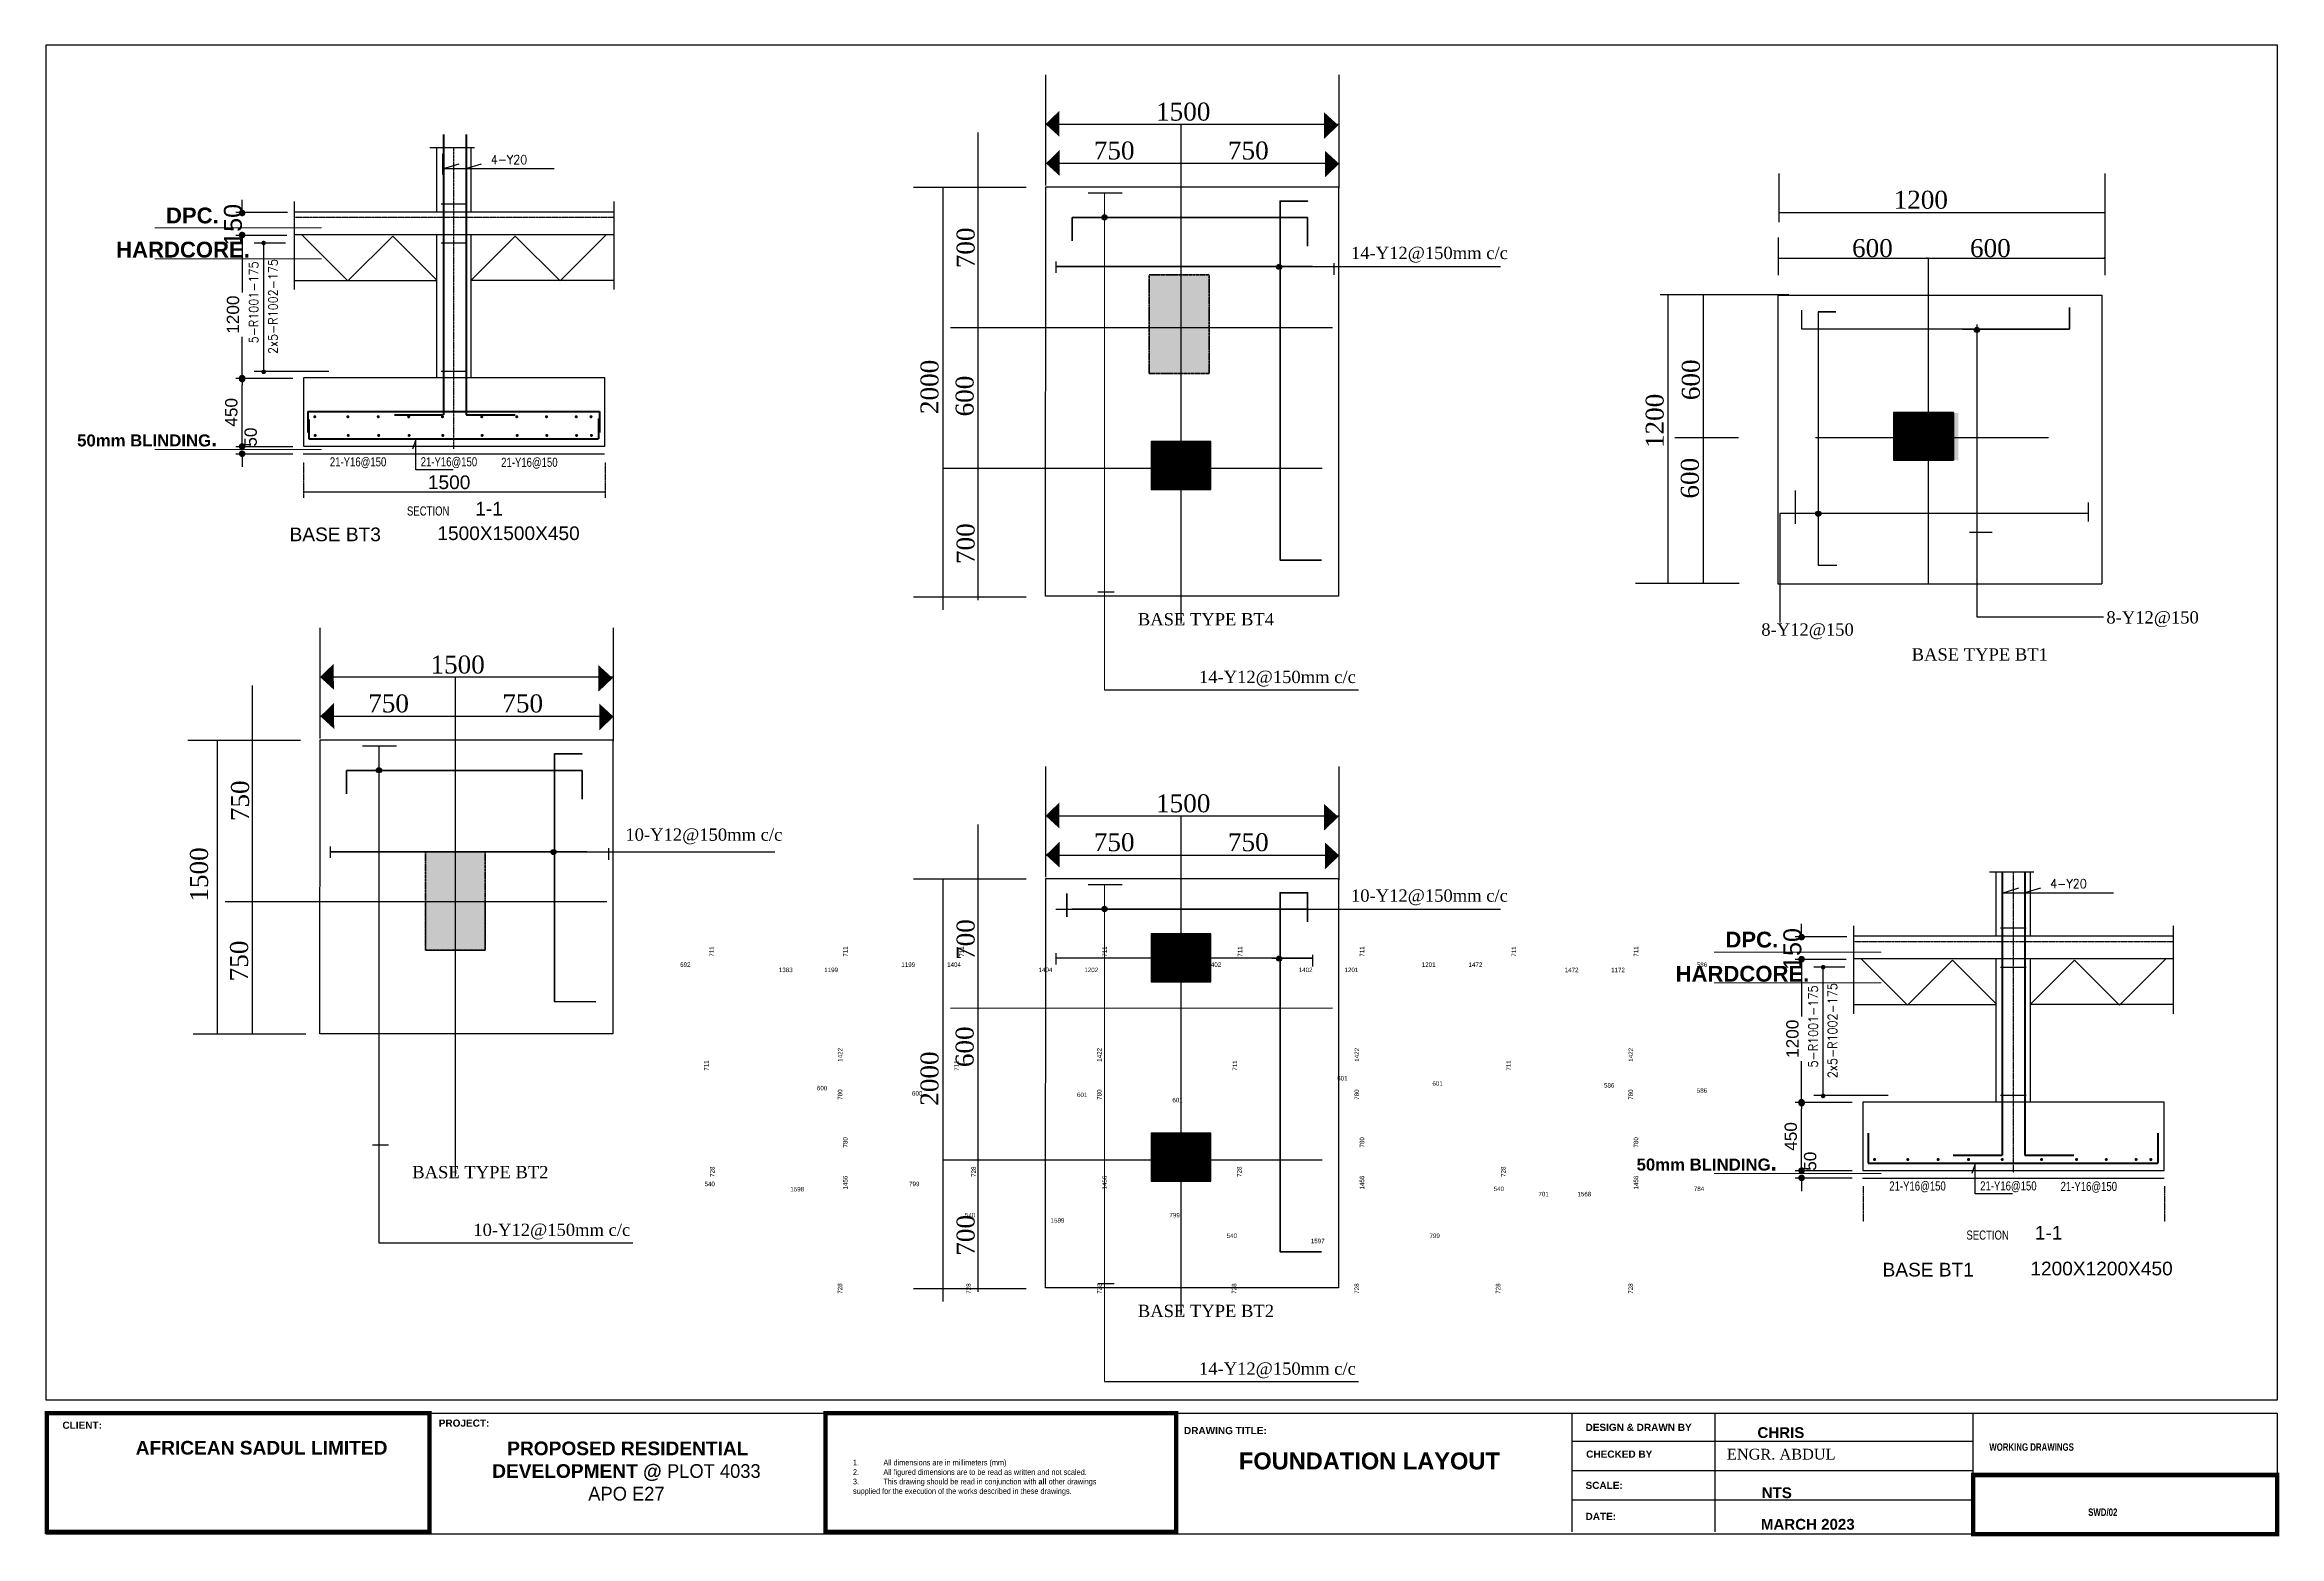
# Model space of a CAD drawing. Header units: inches. Extents: x 23 to 2032867, y 13 to 664695.
# Drawn here: x 454938 to 529505, y 6387 to 56169 of the extents above; entities that cross this region are included whole.
import ezdxf

# ---------------------------------------------------------------- set-up
doc = ezdxf.new("R2010")
doc.units = ezdxf.units.IN
doc.header["$MEASUREMENT"] = 0
doc.linetypes.add('CENTER2', pattern=[0.7, 0.5, -0.1, 0, -0.1])
doc.linetypes.add('PHANTOM', pattern=[2.5, 1.25, -0.25, 0.25, -0.25, 0.25, -0.25])
for name, color, linetype in [('03-DIMS', 180, 'Continuous'), ('Annotation - Text', 7, 'Continuous'), ('COLSTR', 5, 'Continuous'), ('COLTX', 7, 'Continuous'), ('dimensions', 1, 'Continuous'), ('F5', 5, 'Continuous'), ('FDNREIN', 5, 'Continuous'), ('FDNTX', 7, 'Continuous'), ('GRIDSTR', 1, 'CENTER2'), ('Text_blocks', 7, 'Continuous')]:
    doc.layers.add(name, color=color, linetype=linetype)
doc.layers.add('Dim', color=5, linetype='ByLayer', lineweight=0)
doc.layers.add('Text', color=7, linetype='Continuous', lineweight=25)
doc.styles.add('Dim', font='TXT', dxfattribs={"height": 1000})
doc.styles.add('GENERATED_STYLE_3', font='arialbd.ttf')
doc.styles.add('NEW', font='swisseb.ttf', dxfattribs={"width": 0.75})
doc.styles.add('RCDIM', font='romans.shx', dxfattribs={"width": 0.8})
doc.styles.add('SIMPLEX8', font='simplexd.shx', dxfattribs={"width": 0.8})
doc.styles.get("Standard").update_dxf_attribs({"font": 'arial.ttf'})
doc.dimstyles.new('STANDARD300', dxfattribs={"dimscale": 0, "dimtxt": 600, "dimasz": 220, "dimexe": 20, "dimexo": 20, "dimgap": 150, "dimtad": 1, "dimdec": 0, "dimzin": 0, "dimdsep": 46, "dimtxsty": 'Standard', "dimblk1": 'DOT', "dimblk2": 'DOT', "dimsah": 1, "dimcen": 0, "dimadec": 0, "dimazin": 0, "dimtfac": 1, "dimtdec": 0, "dimtofl": 0, "dimtmove": 2, "dimatfit": 3, "dimldrblk": 'DOT', "dimfxl": 20, "dimtolj": 1, "dimtzin": 0, "dimarcsym": 0})

msp = doc.modelspace()

# ---------------------------------------------------------------- texts
at = {"color": 7, "style": 'NEW', "width": 0.75}
msp.add_text(' WORKING DRAWINGS', height=250, dxfattribs=at).set_placement((519755.115, 9240.767))
at = {"color": 1, "style": 'NEW', "width": 0.75}
msp.add_text('SWD/02', height=250, dxfattribs=at).set_placement((523126.808, 7066.931))
at = {"linetype": 'Continuous', "attachment_point": 1}
for s, width, insert, char_height in [('{\\fTimes New Roman|b0|i0|c0|p18;1500}', 1939, (492024.127, 54234.437), 600), ('{\\fTimes New Roman|b0|i0|c0|p18;750}', 1939, (489946.127, 52937.437), 600), ('{\\fTimes New Roman|b0|i0|c0|p18;750}', 1939, (494422.127, 52937.437), 600), ('{\\fTimes New Roman|b0|i0|c0|p18;1200}', 1939, (516634.949, 51293.721), 600), ('{\\fTimes New Roman|b0|i0|c0|p18;14-Y12@150mm c/c}', 6159.98155, (498528.336, 49423.437), 410.4), ('{\\fTimes New Roman|b0|i0|c0|p18;600}', 2202.62302, (515247.657, 49681.094), 600), ('{\\fTimes New Roman|b0|i0|c0|p18;600}', 2202.62302, (519183.657, 49681.094), 600), ('{\\fTimes New Roman|b0|i0|c0|p18;BASE TYPE BT4}', 5292.21001, (491415.627, 37199.31), 410.4), ('{\\fTimes New Roman|b0|i0|c0|p18;8-Y12@150}', 2202.62302, (512220.157, 36854.221), 410.4), ('{\\fTimes New Roman|b0|i0|c0|p18;8-Y12@150}', 2202.62302, (523734.157, 37260.721), 410.4), ('{\\fTimes New Roman|b0|i0|c0|p18;BASE TYPE BT1}', 5292.21001, (517236.949, 36023.594), 410.4), ('{\\fTimes New Roman|b0|i0|c0|p18;1500}', 1939, (467811.568, 35781.275), 600), ('{\\fTimes New Roman|b0|i0|c0|p18;14-Y12@150mm c/c}', 6159.98155, (493454.836, 35273.937), 410.4), ('{\\fTimes New Roman|b0|i0|c0|p18;750}', 1939, (465733.568, 34484.275), 600), ('{\\fTimes New Roman|b0|i0|c0|p18;750}', 1939, (470209.568, 34484.275), 600), ('{\\fTimes New Roman|b0|i0|c0|p18;1500}', 1939, (492024.127, 31150.161), 600), ('{\\fTimes New Roman|b0|i0|c0|p18;10-Y12@150mm c/c}', 6159.98155, (474315.776, 30010.72), 410.4), ('{\\fTimes New Roman|b0|i0|c0|p18;750}', 1939, (489946.127, 29853.161), 600), ('{\\fTimes New Roman|b0|i0|c0|p18;750}', 1939, (494422.127, 29853.161), 600), ('{\\fTimes New Roman|b0|i0|c0|p18;10-Y12@150mm c/c}', 6159.98155, (498528.336, 27976.661), 410.4), ('{\\fTimes New Roman|b0|i0|c0|p18;BASE TYPE BT2}', 5292.21001, (467203.068, 18746.148), 410.4), ('{\\fTimes New Roman|b0|i0|c0|p18;10-Y12@150mm c/c}', 6159.98155, (469242.276, 16820.775), 410.4), ('{\\fTimes New Roman|b0|i0|c0|p18;BASE TYPE BT2}', 5292.21001, (491415.627, 14115.034), 410.4), ('{\\fTimes New Roman|b0|i0|c0|p18;14-Y12@150mm c/c}', 6159.98155, (493454.836, 12189.661), 410.4)]:
    msp.add_mtext_dynamic_manual_height_columns(s, width=width, gutter_width=1, heights=[0], dxfattribs=dict(at, insert=insert, char_height=char_height))
at = {"linetype": 'Continuous', "char_height": 600, "attachment_point": 1, "rotation": 90}
for s, insert in [('{\\fTimes New Roman|b0|i0|c0|p18;700}', (485369.001, 48707.519)), ('{\\fTimes New Roman|b0|i0|c0|p18;2000}', (484162.501, 43841.019)), ('{\\fTimes New Roman|b0|i0|c0|p18;600}', (509567.822, 44304.802)), ('{\\fTimes New Roman|b0|i0|c0|p18;600}', (485336.001, 43762.15)), ('{\\fTimes New Roman|b0|i0|c0|p18;1200}', (508361.322, 42706.302)), ('{\\fTimes New Roman|b0|i0|c0|p18;600}', (509534.822, 41019.802)), ('{\\fTimes New Roman|b0|i0|c0|p18;700}', (485369.001, 38836.011)), ('{\\fTimes New Roman|b0|i0|c0|p18;750}', (461156.441, 30254.356)), ('{\\fTimes New Roman|b0|i0|c0|p18;1500}', (459787.441, 27568.856)), ('{\\fTimes New Roman|b0|i0|c0|p18;700}', (485369.001, 25623.243)), ('{\\fTimes New Roman|b0|i0|c0|p18;750}', (461123.441, 24909.856)), ('{\\fTimes New Roman|b0|i0|c0|p18;600}', (485336.001, 22044.874)), ('{\\fTimes New Roman|b0|i0|c0|p18;2000}', (484162.501, 20756.743)), ('{\\fTimes New Roman|b0|i0|c0|p18;700}', (485369.001, 15751.735))]:
    msp.add_mtext_dynamic_manual_height_columns(s, width=4150.63981, gutter_width=1, heights=[0], dxfattribs=dict(at, insert=insert))
at = {"linetype": 'Continuous', "char_height": 360, "width": 5018.35311, "attachment_point": 1}
for s, insert in [('{\\fArial|b1|i0|c0|p34;CHRIS}', (512091.002, 10028.303)), ('{\\fArial|b1|i0|c0|p34;NTS}', (512234.002, 8020.485)), ('{\\fArial|b1|i0|c0|p34;MARCH 2023}', (512205.913, 6967.416))]:
    msp.add_mtext(s, dxfattribs=dict(at, insert=insert))
at = {"linetype": 'Continuous'}
note = msp.add_mtext_dynamic_manual_height_columns('{\\fTimes New Roman|b0|i0|c0|p18;ENGR. }', width=3484.96744, gutter_width=1, heights=[654.775, 0], dxfattribs=dict(at, insert=(511072.81, 9308.222), char_height=360, attachment_point=1))
for column, words in zip(note.columns.linked_columns, ['{\\fTimes New Roman|b0|i0|c0|p18;ABDUL }']):
    column.text = words
at = {"layer": 'Annotation - Text', "color": 3, "linetype": 'Continuous', "lineweight": 20, "char_height": 456.80379, "width": 9743.15547, "attachment_point": 2, "line_spacing_factor": 0.992596, "style": 'GENERATED_STYLE_3'}
for s, insert in [('\\pi90.86284;AFRICEAN SADUL LIMITED', (462129.526, 9570.992)), ('\\pi90.86284;PROPOSED RESIDENTIAL DEVELOPMENT @ {\\fStencil|b0|i0|c0|p82;PLOT 4033 APO E27}', (474350.036, 9550.018))]:
    msp.add_mtext(s, dxfattribs=dict(at, insert=insert))
at = {"layer": 'Annotation - Text', "color": 5, "linetype": 'Continuous', "lineweight": 20, "insert": (499141.682, 9184.148), "char_height": 563.9553, "width": 8493.69019, "attachment_point": 2, "style": 'GENERATED_STYLE_3'}
msp.add_mtext('FOUNDATION LAYOUT', dxfattribs=at)
at = {"layer": 'COLTX', "color": 0, "style": 'RCDIM', "width": 0.9}
for p in [(469822.358, 52182.469), (521859.557, 28015.509)]:
    msp.add_text('4-Y20', height=304.2, dxfattribs=at).set_placement(p)
at = {"layer": 'Dim', "color": 7, "linetype": 'Continuous', "char_height": 150, "width": 10, "attachment_point": 8, "style": 'Dim'}
for s, insert in [('692', (476317.271, 25388.419)), ('1383', (479665.558, 25213.419)), ('1199', (481181.478, 25213.419)), ('1199', (483753.548, 25388.419)), ('1404', (485280.208, 25388.419)), ('1404', (488332.168, 25213.419)), ('1202', (489860.538, 25213.419)), ('1202', (492440.928, 25388.419)), ('1402', (493968.188, 25388.419)), ('1402', (497014.988, 25213.419)), ('1201', (498541.678, 25213.419)), ('1201', (501119.408, 25388.419)), ('1472', (502680.908, 25388.419)), ('1472', (505890.178, 25213.419)), ('1172', (507437.128, 25213.419)), ('586', (510239.978, 25388.419)), ('601', (498241.378, 21597.089)), ('600', (480878.708, 21268.969)), ('600', (484053.018, 21093.969)), ('601', (489559.958, 21043.359)), ('601', (492741.508, 20868.359)), ('601', (501419.708, 21422.089)), ('586', (507144.108, 21362.009)), ('586', (510239.978, 21187.009)), ('540', (477128.338, 18069.529)), ('1598', (480049.548, 17894.529)), ('799', (483953.428, 18069.529)), ('540', (503462.338, 17906.229)), ('784', (510140.928, 17906.229)), ('540', (485820.498, 17027.239)), ('799', (492642.358, 17027.239)), ('701', (504954.698, 17731.229)), ('1568', (506314.548, 17731.229)), ('1599', (488736.828, 16852.239)), ('540', (494552.338, 16339.749)), ('799', (501320.648, 16339.749)), ('1597', (497419.098, 16164.749))]:
    msp.add_mtext(s, dxfattribs=dict(at, insert=insert))
at = {"layer": 'Dim', "color": 7, "linetype": 'Continuous', "char_height": 150, "width": 10, "attachment_point": 8, "rotation": 90, "style": 'Dim'}
for s, insert in [('711', (477266.437, 25904.779)), ('711', (481729.808, 25904.779)), ('711', (485612.018, 25904.779)), ('711', (490381.068, 25904.779)), ('711', (494901.828, 25904.779)), ('711', (498972.848, 25904.779)), ('711', (504036.298, 25904.779)), ('711', (508114.478, 25904.779)), ('1422', (481554.808, 22455.629)), ('1422', (490206.068, 22455.629)), ('1422', (498797.848, 22455.629)), ('1422', (507939.478, 22455.629)), ('711', (477091.437, 22100.059)), ('711', (485437.018, 22100.059)), ('711', (494726.828, 22100.059)), ('711', (503861.298, 22100.059)), ('780', (481554.808, 21129.509)), ('780', (490206.068, 21129.509)), ('780', (498797.848, 21129.509)), ('780', (507939.478, 21129.509)), ('780', (481729.808, 19534.569)), ('780', (498972.848, 19534.569)), ('780', (508114.478, 19534.569)), ('728', (477292.438, 18555.599)), ('728', (486015.658, 18555.599)), ('728', (494878.908, 18555.599)), ('728', (503688.478, 18555.599)), ('1456', (481729.808, 18191.619)), ('1456', (490381.068, 18191.619)), ('1456', (498972.848, 18191.619)), ('1456', (508114.478, 18191.619)), ('728', (481554.808, 14655.479)), ('728', (485840.658, 14655.479)), ('728', (490206.068, 14655.479)), ('728', (494703.908, 14655.479)), ('728', (498797.848, 14655.479)), ('728', (503513.478, 14655.479)), ('728', (507939.478, 14655.479))]:
    msp.add_mtext(s, dxfattribs=dict(at, insert=insert))
at = {"layer": 'dimensions', "color": 0, "style": 'RCDIM', "width": 0.9}
for s, p in [('5-R1001-175', (462065.257, 46201.518)), ('2x5-R1002-175', (462709.498, 45846.402)), ('5-R1001-175', (514102.456, 22034.558)), ('2x5-R1002-175', (514746.697, 21679.442))]:
    msp.add_text(s, height=304.2, rotation=90, dxfattribs=at).set_placement(p)
at = {"layer": 'F5', "color": 1, "lineweight": -2, "char_height": 239.06405, "width": 3614.42669, "attachment_point": 4}
for s, insert in [('{\\fArial|b1|i0|c0|p34;CLIENT:}', (455530.419, 10093.696)), ('{\\fArial|b1|i0|c0|p34;PROJECT:}', (468087.164, 10162.805)), ('{\\fArial|b1|i0|c0|p34;DRAWING TITLE:}', (492955.581, 9914.119))]:
    msp.add_mtext(s, dxfattribs=dict(at, insert=insert))
at = {"layer": 'F5', "color": 0, "lineweight": -2, "char_height": 239.06405, "attachment_point": 4}
for s, insert, width in [('{\\fArial|b1|i0|c0|p34;DESIGN & DRAWN BY}', (506354.561, 10022.266), 4357.80729), ('{\\fArial|b1|i0|c0|p34;CHECKED BY}', (506376.17, 9128.013), 3614.42669), ('{\\fArial|b1|i0|c0|p34;SCALE:}', (506354.561, 8086.394), 3614.42669), ('{\\fArial|b1|i0|c0|p34;DATE:}', (506354.561, 7050.921), 3614.42669)]:
    msp.add_mtext(s, dxfattribs=dict(at, insert=insert, width=width))
at = {"layer": 'F5', "color": 0, "lineweight": -2, "insert": (481909.05, 8556.591), "char_height": 254.213076, "width": 7740.20654, "attachment_point": 4, "style": 'SIMPLEX8'}
msp.add_mtext('\\pt2.6456;{\\fArial|b1|i0|c0|p34;\\H0.99997x;\\L\\P\\pi-1.40122,l1.40122,t1016.8523;\\fArial|b0|i0|c0|p34;\\H0.7476x;\\l1.^IAll dimensions are in millimeters (mm)\\P2.^IAll figured dimensions are to be read as written and not scaled.\\P3.^IThis drawing should be read in conjunction with \\fArial|b1|i0|c0|p34;all\\fArial|b0|i0|c0|p34; other drawings \\P\\pi0,t5.60438;supplied for the execution of the works described in these drawings.}', dxfattribs=at)
at = {"layer": 'FDNREIN', "color": 0}
for s, p in [('1500', (467724.459, 41337.111)), ('1-1', (469308.481, 40455.456)), ('BASE BT3', (463110.062, 39597.432)), ('1500X1500X450', (468041.564, 39636.334)), ('1-1', (521345.68, 16288.496)), ('BASE BT1', (516266.856, 15057.717)), ('1200X1200X450', (521198.358, 15096.62))]:
    msp.add_text(s, height=456.3, dxfattribs=at).set_placement(p)
at = {"layer": 'Text', "color": 0, "width": 0.75}
for s, p in [('21-Y16@150', (464454.185, 42093.824)), ('21-Y16@150', (467485.94, 42096.436)), ('21-Y16@150', (470169.959, 42079.591)), ('SECTION', (467026.86, 40454.644)), ('21-Y16@150', (516491.384, 17926.864)), ('21-Y16@150', (519523.14, 17929.475)), ('21-Y16@150', (522207.158, 17912.63)), ('SECTION', (519064.06, 16287.684))]:
    msp.add_text(s, height=304.2, dxfattribs=at).set_placement(p)
at = {"layer": 'Text_blocks', "color": 0, "lineweight": 0, "char_height": 527.34375, "width": 9570.91592, "attachment_point": 2, "style": 'GENERATED_STYLE_3'}
for s, insert in [('{\\fArial Greek|b1|i0|c0|p34;DPC.}', (459865.342, 50732.666)), ('{\\fArial Greek|b1|i0|c0|p34;HARDCORE.}', (459553.342, 49592.516)), ('{\\fArial Greek|b1|i0|c0|p34;\\H0.75852x;50mm BLINDING\\H1.3184x;.}', (458358.842, 43287.95)), ('{\\fArial Greek|b1|i0|c0|p34;DPC.}', (511902.541, 26565.706)), ('{\\fArial Greek|b1|i0|c0|p34;HARDCORE.}', (511590.541, 25425.556)), ('{\\fArial Greek|b1|i0|c0|p34;\\H0.75852x;50mm BLINDING\\H1.3184x;.}', (510396.041, 19120.99))]:
    msp.add_mtext(s, dxfattribs=dict(at, insert=insert))

# ---------------------------------------------------------------- blocks, each defined once
blk = doc.blocks.new('DOT')
at = {"layer": '03-DIMS', "color": 0, "linetype": 'ByBlock'}
blk.add_line((-0.5, 0), (-1, 0), dxfattribs=at)
at = {"layer": '03-DIMS', "color": 0, "linetype": 'ByBlock', "const_width": 0.5}
blk.add_lwpolyline([(-0.25, 0, 1), (0.25, 0, 1)], format="xyb", close=True, dxfattribs=at)
blk = doc.blocks.new('*D373')
at = {"layer": 'Defpoints', "color": 0, "transparency": 16777216}
for p in [(513561, 25650), (513564, 25650), (513570, 20840)]:
    blk.add_point(p, dxfattribs=at)
at = {"layer": 'dimensions', "color": 0, "lineweight": -2, "transparency": 16777216}
for p, q in [((513564, 25430), (513564, 23734)), ((513581, 25650), (513584, 25650)), ((513564, 21060), (513564, 22249)), ((513550, 20840), (513544, 20840))]:
    blk.add_line(p, q, dxfattribs=at)
at = {"layer": 'dimensions', "color": 0, "lineweight": -2, "transparency": 16777216, "xscale": 220, "yscale": 220, "zscale": 220}
for p, rotation in [((513564, 25650), 90), ((513564, 20840), 270)]:
    blk.add_blockref('DOT', p, dxfattribs=dict(at, rotation=rotation))
at = {"layer": 'dimensions', "color": 0, "transparency": 16777216, "insert": (513260, 22992), "char_height": 600, "attachment_point": 5, "rotation": 90}
blk.add_mtext('\\A1;{\\H0.684x;1200}', dxfattribs=at)
blk = doc.blocks.new('_Dot')
at = {"color": 0, "linetype": 'ByBlock', "lineweight": -2}
blk.add_line((-0.5, 0), (-1, 0), dxfattribs=at)
at = {"color": 0, "linetype": 'ByBlock', "const_width": 0.5}
blk.add_lwpolyline([(-0.25, 0, 1), (0.25, 0, 1)], format="xyb", close=True, dxfattribs=at)
blk = doc.blocks.new('*D374')
at = {"layer": 'Defpoints', "color": 0, "transparency": 16777216}
for p in [(513562, 18591), (513564, 18591), (513580, 18350)]:
    blk.add_point(p, dxfattribs=at)
at = {"layer": 'dimensions', "color": 0, "lineweight": -2, "transparency": 16777216}
for p, q in [((513564, 18811), (513564, 19031)), ((513560, 18350), (513544, 18350)), ((513564, 18130), (513564, 17910)), ((513582, 18591), (513584, 18591))]:
    blk.add_line(p, q, dxfattribs=at)
at = {"layer": 'dimensions', "color": 0, "lineweight": -2, "transparency": 16777216, "xscale": 220, "yscale": 220, "zscale": 220}
for p, rotation in [((513564, 18591), 270), ((513564, 18350), 90)]:
    blk.add_blockref('DOT', p, dxfattribs=dict(at, rotation=rotation))
at = {"layer": 'dimensions', "color": 0, "transparency": 16777216, "insert": (513851, 18905), "char_height": 600, "attachment_point": 5, "rotation": 90}
blk.add_mtext('\\A1;{\\H0.684x;50}', dxfattribs=at)
blk = doc.blocks.new('*D375')
at = {"layer": 'Defpoints', "color": 0, "transparency": 16777216}
for p in [(513558, 20873), (513564, 20873), (513577, 18591)]:
    blk.add_point(p, dxfattribs=at)
at = {"layer": 'dimensions', "color": 0, "lineweight": -2, "transparency": 16777216}
for p, q in [((513564, 18811), (513564, 20653)), ((513578, 20873), (513584, 20873)), ((513557, 18591), (513544, 18591))]:
    blk.add_line(p, q, dxfattribs=at)
at = {"layer": 'dimensions', "color": 0, "lineweight": -2, "transparency": 16777216, "xscale": 220, "yscale": 220, "zscale": 220}
for p, rotation in [((513564, 20873), 90), ((513564, 18591), 270)]:
    blk.add_blockref('DOT', p, dxfattribs=dict(at, rotation=rotation))
at = {"layer": 'dimensions', "color": 0, "transparency": 16777216, "insert": (513205, 19732), "char_height": 600, "attachment_point": 5, "rotation": 90}
blk.add_mtext('\\A1;{\\H0.684x;450}', dxfattribs=at)
blk = doc.blocks.new('*D376')
at = {"layer": 'Defpoints', "color": 0, "transparency": 16777216}
for p in [(513554, 26385), (513564, 26385), (513564, 25650)]:
    blk.add_point(p, dxfattribs=at)
at = {"layer": 'dimensions', "color": 0, "lineweight": -2, "transparency": 16777216}
for p, q in [((513564, 26605), (513564, 26825)), ((513574, 26385), (513584, 26385)), ((513564, 25430), (513564, 25210)), ((513584, 25650), (513584, 25650))]:
    blk.add_line(p, q, dxfattribs=at)
at = {"layer": 'dimensions', "color": 0, "lineweight": -2, "transparency": 16777216, "xscale": 220, "yscale": 220, "zscale": 220}
for p, rotation in [((513564, 26385), 270), ((513564, 25650), 90)]:
    blk.add_blockref('DOT', p, dxfattribs=dict(at, rotation=rotation))
at = {"layer": 'dimensions', "color": 0, "transparency": 16777216, "insert": (513260, 25988), "char_height": 600, "attachment_point": 5, "rotation": 90}
blk.add_mtext('\\A1;150', dxfattribs=at)
blk = doc.blocks.new('*D377')
at = {"layer": 'Defpoints', "color": 0, "transparency": 16777216}
for p in [(461524, 49817), (461527, 49817), (461532, 45007)]:
    blk.add_point(p, dxfattribs=at)
at = {"layer": 'dimensions', "color": 0, "lineweight": -2, "transparency": 16777216}
for p, q in [((461527, 49597), (461527, 47901)), ((461544, 49817), (461547, 49817)), ((461527, 45227), (461527, 46416)), ((461512, 45007), (461507, 45007))]:
    blk.add_line(p, q, dxfattribs=at)
at = {"layer": 'dimensions', "color": 0, "lineweight": -2, "transparency": 16777216, "xscale": 220, "yscale": 220, "zscale": 220}
for p, rotation in [((461527, 49817), 90), ((461527, 45007), 270)]:
    blk.add_blockref('DOT', p, dxfattribs=dict(at, rotation=rotation))
at = {"layer": 'dimensions', "color": 0, "transparency": 16777216, "insert": (461223, 47159), "char_height": 600, "attachment_point": 5, "rotation": 90}
blk.add_mtext('\\A1;{\\H0.684x;1200}', dxfattribs=at)
blk = doc.blocks.new('*D378')
at = {"layer": 'Defpoints', "color": 0, "transparency": 16777216}
for p in [(461525, 42758), (461527, 42758), (461543, 42517)]:
    blk.add_point(p, dxfattribs=at)
at = {"layer": 'dimensions', "color": 0, "lineweight": -2, "transparency": 16777216}
for p, q in [((461523, 42517), (461507, 42517)), ((461527, 42978), (461527, 43198)), ((461545, 42758), (461547, 42758)), ((461527, 42297), (461527, 42077))]:
    blk.add_line(p, q, dxfattribs=at)
at = {"layer": 'dimensions', "color": 0, "lineweight": -2, "transparency": 16777216, "xscale": 220, "yscale": 220, "zscale": 220}
for p, rotation in [((461527, 42758), 270), ((461527, 42517), 90)]:
    blk.add_blockref('DOT', p, dxfattribs=dict(at, rotation=rotation))
at = {"layer": 'dimensions', "color": 0, "transparency": 16777216, "insert": (461813, 43072), "char_height": 600, "attachment_point": 5, "rotation": 90}
blk.add_mtext('\\A1;{\\H0.684x;50}', dxfattribs=at)
blk = doc.blocks.new('*D379')
at = {"layer": 'Defpoints', "color": 0, "transparency": 16777216}
for p in [(461521, 45040), (461527, 45040), (461539, 42758)]:
    blk.add_point(p, dxfattribs=at)
at = {"layer": 'dimensions', "color": 0, "lineweight": -2, "transparency": 16777216}
for p, q in [((461527, 42978), (461527, 44820)), ((461541, 45040), (461547, 45040)), ((461519, 42758), (461507, 42758))]:
    blk.add_line(p, q, dxfattribs=at)
at = {"layer": 'dimensions', "color": 0, "lineweight": -2, "transparency": 16777216, "xscale": 220, "yscale": 220, "zscale": 220}
for p, rotation in [((461527, 45040), 90), ((461527, 42758), 270)]:
    blk.add_blockref('DOT', p, dxfattribs=dict(at, rotation=rotation))
at = {"layer": 'dimensions', "color": 0, "transparency": 16777216, "insert": (461167, 43899), "char_height": 600, "attachment_point": 5, "rotation": 90}
blk.add_mtext('\\A1;{\\H0.684x;450}', dxfattribs=at)
blk = doc.blocks.new('*D380')
at = {"layer": 'Defpoints', "color": 0, "transparency": 16777216}
for p in [(461517, 50552), (461527, 50552), (461526, 49817)]:
    blk.add_point(p, dxfattribs=at)
at = {"layer": 'dimensions', "color": 0, "lineweight": -2, "transparency": 16777216}
for p, q in [((461527, 50772), (461527, 50992)), ((461537, 50552), (461547, 50552)), ((461527, 49597), (461527, 49377)), ((461546, 49817), (461547, 49817))]:
    blk.add_line(p, q, dxfattribs=at)
at = {"layer": 'dimensions', "color": 0, "lineweight": -2, "transparency": 16777216, "xscale": 220, "yscale": 220, "zscale": 220}
for p, rotation in [((461527, 50552), 270), ((461527, 49817), 90)]:
    blk.add_blockref('DOT', p, dxfattribs=dict(at, rotation=rotation))
at = {"layer": 'dimensions', "color": 0, "transparency": 16777216, "insert": (461223, 50155), "char_height": 600, "attachment_point": 5, "rotation": 90}
blk.add_mtext('\\A1;150', dxfattribs=at)

# ---------------------------------------------------------------- dimensions: what is measured, and where the dimension line sits
at = {"layer": 'dimensions', "color": 0}
for base, p1, p2, text, picture, middle in [((461526.986, 50551.652), (461526.347, 49816.815), (461516.713, 50551.652), '150', '*D380', (461222.786, 50154.886)), ((461526.986, 49816.815), (461532.403, 45006.909), (461523.752, 49816.815), '{\\H0.684x;1200}', '*D377', (461222.786, 47158.527)), ((461526.986, 42758.187), (461542.902, 42517.356), (461525.146, 42758.187), '{\\H0.684x;50}', '*D378', (461813.494, 43072.352)), ((513564.186, 26384.692), (513563.547, 25649.855), (513553.913, 26384.692), '150', '*D376', (513259.986, 25987.926)), ((513564.186, 25649.855), (513569.603, 20839.949), (513560.951, 25649.855), '{\\H0.684x;1200}', '*D373', (513259.986, 22991.567)), ((513564.186, 18591.226), (513580.102, 18350.396), (513562.345, 18591.226), '{\\H0.684x;50}', '*D374', (513850.693, 18905.392))]:
    dim = msp.add_linear_dim(base=base, p1=p1, p2=p2, angle=90, text=text, dimstyle='STANDARD300', override={"dimscale": 1}, dxfattribs=at)
    dim.commit()
    dim.dimension.update_dxf_attribs({"geometry": picture, "text_midpoint": middle, "dimtype": 160})
for base, p1, p2, picture, middle in [((461526.986, 45039.687), (461539.487, 42758.187), (461521.23, 45039.687), '*D379', (461167.447, 43898.937)), ((513564.186, 20872.726), (513576.686, 18591.226), (513558.429, 20872.726), '*D375', (513204.646, 19731.976))]:
    dim = msp.add_linear_dim(base=base, p1=p1, p2=p2, angle=90, text='{\\H0.684x;450}', dimstyle='STANDARD300', override={"dimscale": 1}, dxfattribs=at)
    dim.commit()
    dim.dimension.update_dxf_attribs({"geometry": picture, "text_midpoint": middle})

# ---------------------------------------------------------------- hatches: boundary and pattern name
h = msp.add_hatch(color=256)
h.dxf.hatch_style = 1
h.set_gradient(color1=(255, 255, 255), one_color=1, tint=1)
h.paths.add_polyline_path([(488801.127, 53093.31), (488798.417, 53521.31), (488341.749, 53521.31), (488339.127, 53518.766), (488339.127, 53515.938)])
h.paths.add_polyline_path([(488798.417, 53521.31), (488795.627, 53961.81), (488341.749, 53521.31)])
h = msp.add_hatch(color=256)
h.dxf.hatch_style = 1
h.set_gradient(color1=(255, 255, 255), one_color=1, tint=1)
h.paths.add_polyline_path([(497623.127, 53920.31), (497625.838, 53492.31), (498082.506, 53492.31), (498085.127, 53494.855), (498085.127, 53497.683)])
h.paths.add_polyline_path([(497625.838, 53492.31), (497628.627, 53051.81), (498082.506, 53492.31)])
h = msp.add_hatch(color=256)
h.dxf.hatch_style = 1
h.set_gradient(color1=(255, 255, 255), one_color=1, tint=1)
h.paths.add_polyline_path([(488811.127, 51784.31), (488808.417, 52212.31), (488351.749, 52212.31), (488349.127, 52209.766), (488349.127, 52206.938)])
h.paths.add_polyline_path([(488808.417, 52212.31), (488805.627, 52652.81), (488351.749, 52212.31)])
h = msp.add_hatch(color=256)
h.dxf.hatch_style = 1
h.set_gradient(color1=(255, 255, 255), one_color=1, tint=1)
h.paths.add_polyline_path([(497655.627, 52632.81), (497658.338, 52204.81), (498115.006, 52204.81), (498117.627, 52207.355), (498117.627, 52210.183)])
h.paths.add_polyline_path([(497658.338, 52204.81), (497661.127, 51764.31), (498115.006, 52204.81)])
h = msp.add_hatch(color=256)
h.dxf.hatch_style = 1
h.set_gradient(color1=(255, 255, 255), one_color=1, tint=1)
h.paths.add_polyline_path([(490301.627, 50492.739), (490301.627, 50411.31), (490391.01, 50411.31, 0.410808213)])
h.paths.add_polyline_path([(490391.127, 50406.81, 0.013088119), (490391.01, 50411.31), (490301.627, 50411.31), (490301.627, 50320.882, 0.42618782)])
h.paths.add_polyline_path([(490301.627, 50411.31), (490219.245, 50411.31, 0.013088119), (490219.127, 50406.81, 0.402339841), (490301.627, 50320.882)])
h.paths.add_polyline_path([(490301.627, 50492.739, 0.387212709), (490219.245, 50411.31), (490301.627, 50411.31)])
h = msp.add_hatch(color=256)
h.dxf.hatch_style = 1
h.set_gradient(color1=(255, 255, 255), one_color=1, tint=1)
h.paths.add_polyline_path([(512834.699, 50549.094), (512834.699, 50563.594), (512799.199, 50563.594)])
h.paths.add_polyline_path([(512799.199, 50563.594), (512834.699, 50563.594), (512834.699, 50582.594)])
h = msp.add_hatch(color=256)
h.dxf.hatch_style = 1
h.set_gradient(color1=(255, 255, 255), one_color=1, tint=1)
h.paths.add_polyline_path([(523647.699, 50578.094), (523647.699, 50563.594), (523683.199, 50563.594)])
h.paths.add_polyline_path([(523683.199, 50563.594), (523647.699, 50563.594), (523647.699, 50544.594)])
at = {"linetype": 'CENTER2', "lineweight": 35}
h = msp.add_hatch(color=256, dxfattribs=at)
h.set_gradient(color1=(245, 92, 10), one_color=1, tint=1)
h.paths.add_polyline_path([(491799.344, 45201.31), (491799.344, 48492.352), (493792.189, 48492.352), (493792.189, 45201.31)])
h = msp.add_hatch(color=256)
h.dxf.hatch_style = 1
h.set_gradient(color1=(255, 255, 255), one_color=1, tint=1)
h.paths.add_polyline_path([(496126.127, 48838.739), (496126.127, 48757.31), (496215.51, 48757.31, 0.410808213)])
h.paths.add_polyline_path([(496215.627, 48752.81, 0.013088119), (496215.51, 48757.31), (496126.127, 48757.31), (496126.127, 48666.882, 0.42618782)])
h.paths.add_polyline_path([(496126.127, 48757.31), (496043.745, 48757.31, 0.013088119), (496043.627, 48752.81, 0.402339841), (496126.127, 48666.882)])
h.paths.add_polyline_path([(496126.127, 48838.739, 0.387212709), (496043.745, 48757.31), (496126.127, 48757.31)])
h = msp.add_hatch(color=256)
h.dxf.hatch_style = 1
h.set_gradient(color1=(255, 255, 255), one_color=1, tint=1)
h.paths.add_polyline_path([(512822.699, 49032.594), (512822.699, 49047.094), (512787.199, 49047.094)])
h.paths.add_polyline_path([(512787.199, 49047.094), (512822.699, 49047.094), (512822.699, 49066.094)])
h = msp.add_hatch(color=256)
h.dxf.hatch_style = 1
h.set_gradient(color1=(255, 255, 255), one_color=1, tint=1)
h.paths.add_polyline_path([(517747.449, 49061.094), (517747.449, 49046.594), (517782.949, 49046.594)])
h.paths.add_polyline_path([(517782.949, 49046.594), (517747.449, 49046.594), (517747.449, 49027.594)])
h = msp.add_hatch(color=256)
h.dxf.hatch_style = 1
h.set_gradient(color1=(255, 255, 255), one_color=1, tint=1)
h.paths.add_polyline_path([(517818.949, 49032.094), (517818.949, 49046.594), (517783.449, 49046.594)])
h.paths.add_polyline_path([(517783.449, 49046.594), (517818.949, 49046.594), (517818.949, 49065.594)])
h = msp.add_hatch(color=256)
h.dxf.hatch_style = 1
h.set_gradient(color1=(255, 255, 255), one_color=1, tint=1)
h.paths.add_polyline_path([(523682.449, 49046.594), (523646.949, 49061.094), (523646.949, 49046.594)])
h.paths.add_polyline_path([(523682.449, 49046.594), (523646.949, 49046.594), (523646.949, 49027.594)])
h = msp.add_hatch(color=256)
h.dxf.hatch_style = 1
h.set_gradient(color1=(255, 255, 255), one_color=1, tint=1)
h.paths.add_polyline_path([(519409.449, 46734.022), (519409.449, 46652.594), (519498.831, 46652.594, 0.410808213)])
h.paths.add_polyline_path([(519498.949, 46648.094, 0.013088119), (519498.831, 46652.594), (519409.449, 46652.594), (519409.449, 46562.165, 0.42618782)])
h.paths.add_polyline_path([(519409.449, 46652.594), (519327.066, 46652.594, 0.013088119), (519326.949, 46648.094, 0.402339841), (519409.449, 46562.165)])
h.paths.add_polyline_path([(519409.449, 46734.022, 0.387212709), (519327.066, 46652.594), (519409.449, 46652.594)])
h = msp.add_hatch(dxfattribs=at)
h.set_pattern_fill('_USER', color=256, style=0, pattern_type=0)
h.set_pattern_definition([(0, (-305850.4475, -167733.4146), (0, 1), [])])
h.paths.add_polyline_path([(518627.949, 43086.809), (517625.336, 43086.809), (517625.336, 42297.594), (518627.949, 42297.594)])
h.paths.add_polyline_path([(517625.336, 43898.33), (516635.104, 43898.33), (516635.104, 43086.809), (517625.336, 43086.809)])
h.paths.add_polyline_path([(518627.949, 43898.33), (517625.336, 43898.33), (517625.336, 43086.809), (518627.949, 43086.809)])
h.paths.add_polyline_path([(517625.336, 43086.809), (516635.104, 43086.809), (516635.104, 42297.594), (517625.336, 42297.594)])
at = {"lineweight": 35}
h = msp.add_hatch(color=256, dxfattribs=at)
h.dxf.hatch_style = 1
h.set_gradient(color1=(255, 255, 255), one_color=1, tint=1)
h.paths.add_polyline_path([(518797.949, 42297.594), (518797.949, 43881.594), (516858.449, 43881.594), (516858.449, 42297.594)])
at = {"linetype": 'CENTER2', "lineweight": 35}
h = msp.add_hatch(dxfattribs=at)
h.set_pattern_fill('_USER', color=256, style=0, pattern_type=0)
h.set_pattern_definition([(0, (-330627.6558, -168702.3548), (0, 1), [])])
h.paths.add_polyline_path([(493850.74, 42117.869), (492848.127, 42117.869), (492848.127, 41328.654), (493850.74, 41328.654)])
h.paths.add_polyline_path([(492848.127, 42929.39), (491857.896, 42929.39), (491857.896, 42117.869), (492848.127, 42117.869)])
h.paths.add_polyline_path([(493850.74, 42929.39), (492848.127, 42929.39), (492848.127, 42117.869), (493850.74, 42117.869)])
h.paths.add_polyline_path([(492848.127, 42117.869), (491857.896, 42117.869), (491857.896, 41328.654), (492848.127, 41328.654)])
h = msp.add_hatch(color=256)
h.dxf.hatch_style = 1
h.set_gradient(color1=(255, 255, 255), one_color=1, tint=1)
h.paths.add_polyline_path([(514118.949, 40599.022), (514118.949, 40517.594), (514208.331, 40517.594, 0.410808213)])
h.paths.add_polyline_path([(514208.449, 40513.094, 0.013088119), (514208.331, 40517.594), (514118.949, 40517.594), (514118.949, 40427.165, 0.42618782)])
h.paths.add_polyline_path([(514118.949, 40517.594), (514036.566, 40517.594, 0.013088119), (514036.449, 40513.094, 0.402339841), (514118.949, 40427.165)])
h.paths.add_polyline_path([(514118.949, 40599.022, 0.387212709), (514036.566, 40517.594), (514118.949, 40517.594)])
h = msp.add_hatch(color=256)
h.dxf.hatch_style = 1
h.set_gradient(color1=(255, 255, 255), one_color=1, tint=1)
h.paths.add_polyline_path([(464588.568, 34640.148), (464585.857, 35068.148), (464129.189, 35068.148), (464126.568, 35065.603), (464126.568, 35062.776)])
h.paths.add_polyline_path([(464585.857, 35068.148), (464583.068, 35508.648), (464129.189, 35068.148)])
h = msp.add_hatch(color=256)
h.dxf.hatch_style = 1
h.set_gradient(color1=(255, 255, 255), one_color=1, tint=1)
h.paths.add_polyline_path([(473410.568, 35467.148), (473413.278, 35039.148), (473869.946, 35039.148), (473872.568, 35041.692), (473872.568, 35044.52)])
h.paths.add_polyline_path([(473413.278, 35039.148), (473416.068, 34598.648), (473869.946, 35039.148)])
h = msp.add_hatch(color=256)
h.dxf.hatch_style = 1
h.set_gradient(color1=(255, 255, 255), one_color=1, tint=1)
h.paths.add_polyline_path([(464598.568, 33331.148), (464595.857, 33759.148), (464139.189, 33759.148), (464136.568, 33756.603), (464136.568, 33753.776)])
h.paths.add_polyline_path([(464595.857, 33759.148), (464593.068, 34199.648), (464139.189, 33759.148)])
h = msp.add_hatch(color=256)
h.dxf.hatch_style = 1
h.set_gradient(color1=(255, 255, 255), one_color=1, tint=1)
h.paths.add_polyline_path([(473443.068, 34179.648), (473445.778, 33751.648), (473902.446, 33751.648), (473905.068, 33754.192), (473905.068, 33757.02)])
h.paths.add_polyline_path([(473445.778, 33751.648), (473448.568, 33311.148), (473902.446, 33751.648)])
h = msp.add_hatch(color=256)
h.dxf.hatch_style = 1
h.set_gradient(color1=(255, 255, 255), one_color=1, tint=1)
h.paths.add_polyline_path([(466089.068, 32039.576), (466089.068, 31958.148), (466178.45, 31958.148, 0.410808213)])
h.paths.add_polyline_path([(466178.568, 31953.648, 0.013088119), (466178.45, 31958.148), (466089.068, 31958.148), (466089.068, 31867.719, 0.42618782)])
h.paths.add_polyline_path([(466089.068, 31958.148), (466006.685, 31958.148, 0.013088119), (466006.568, 31953.648, 0.402339841), (466089.068, 31867.719)])
h.paths.add_polyline_path([(466089.068, 32039.576, 0.387212709), (466006.685, 31958.148), (466089.068, 31958.148)])
h = msp.add_hatch(color=256)
h.dxf.hatch_style = 1
h.set_gradient(color1=(255, 255, 255), one_color=1, tint=1)
h.paths.add_polyline_path([(488801.127, 30009.034), (488798.417, 30437.034), (488341.749, 30437.034), (488339.127, 30434.49), (488339.127, 30431.662)])
h.paths.add_polyline_path([(488798.417, 30437.034), (488795.627, 30877.534), (488341.749, 30437.034)])
h = msp.add_hatch(color=256)
h.dxf.hatch_style = 1
h.set_gradient(color1=(255, 255, 255), one_color=1, tint=1)
h.paths.add_polyline_path([(497623.127, 30836.034), (497625.838, 30408.034), (498082.506, 30408.034), (498085.127, 30410.578), (498085.127, 30413.406)])
h.paths.add_polyline_path([(497625.838, 30408.034), (497628.627, 29967.534), (498082.506, 30408.034)])
h = msp.add_hatch(color=256, dxfattribs=at)
h.set_gradient(color1=(245, 92, 10), one_color=1, tint=1)
h.paths.add_polyline_path([(467645.336, 25944.074), (467645.336, 29235.116), (469638.18, 29235.116), (469638.18, 25944.074)])
h = msp.add_hatch(color=256)
h.dxf.hatch_style = 1
h.set_gradient(color1=(255, 255, 255), one_color=1, tint=1)
h.paths.add_polyline_path([(471913.568, 29308.545), (471913.568, 29227.116), (472002.95, 29227.116, 0.410808213)])
h.paths.add_polyline_path([(472003.068, 29222.616, 0.013088119), (472002.95, 29227.116), (471913.568, 29227.116), (471913.568, 29136.687, 0.42618782)])
h.paths.add_polyline_path([(471913.568, 29227.116), (471831.185, 29227.116, 0.013088119), (471831.068, 29222.616, 0.402339841), (471913.568, 29136.687)])
h.paths.add_polyline_path([(471913.568, 29308.545, 0.387212709), (471831.185, 29227.116), (471913.568, 29227.116)])
h = msp.add_hatch(color=256)
h.dxf.hatch_style = 1
h.set_gradient(color1=(255, 255, 255), one_color=1, tint=1)
h.paths.add_polyline_path([(488811.127, 28700.034), (488808.417, 29128.034), (488351.749, 29128.034), (488349.127, 29125.49), (488349.127, 29122.662)])
h.paths.add_polyline_path([(488808.417, 29128.034), (488805.627, 29568.534), (488351.749, 29128.034)])
h = msp.add_hatch(color=256)
h.dxf.hatch_style = 1
h.set_gradient(color1=(255, 255, 255), one_color=1, tint=1)
h.paths.add_polyline_path([(497655.627, 29548.534), (497658.338, 29120.534), (498115.006, 29120.534), (498117.627, 29123.078), (498117.627, 29125.906)])
h.paths.add_polyline_path([(497658.338, 29120.534), (497661.127, 28680.034), (498115.006, 29120.534)])
h = msp.add_hatch(color=256)
h.dxf.hatch_style = 1
h.set_gradient(color1=(255, 255, 255), one_color=1, tint=1)
h.paths.add_polyline_path([(490301.627, 27408.463), (490301.627, 27327.034), (490391.01, 27327.034, 0.410808213)])
h.paths.add_polyline_path([(490391.127, 27322.534, 0.013088119), (490391.01, 27327.034), (490301.627, 27327.034), (490301.627, 27236.606, 0.42618782)])
h.paths.add_polyline_path([(490301.627, 27327.034), (490219.245, 27327.034, 0.013088119), (490219.127, 27322.534, 0.402339841), (490301.627, 27236.606)])
h.paths.add_polyline_path([(490301.627, 27408.463, 0.387212709), (490219.245, 27327.034), (490301.627, 27327.034)])
h = msp.add_hatch(dxfattribs=at)
h.set_pattern_fill('_USER', color=256, style=0, pattern_type=0)
h.set_pattern_definition([(0, (-330627.6558, -185139.1896), (0, 1), [])])
h.paths.add_polyline_path([(493850.74, 25681.034), (492848.127, 25681.034), (492848.127, 24891.819), (493850.74, 24891.819)])
h.paths.add_polyline_path([(492848.127, 26492.555), (491857.896, 26492.555), (491857.896, 25681.034), (492848.127, 25681.034)])
h.paths.add_polyline_path([(493850.74, 26492.555), (492848.127, 26492.555), (492848.127, 25681.034), (493850.74, 25681.034)])
h.paths.add_polyline_path([(492848.127, 25681.034), (491857.896, 25681.034), (491857.896, 24891.819), (492848.127, 24891.819)])
h = msp.add_hatch(color=256)
h.dxf.hatch_style = 1
h.set_gradient(color1=(255, 255, 255), one_color=1, tint=1)
h.paths.add_polyline_path([(496126.127, 25754.463), (496126.127, 25673.034), (496215.51, 25673.034, 0.410808213)])
h.paths.add_polyline_path([(496215.627, 25668.534, 0.013088119), (496215.51, 25673.034), (496126.127, 25673.034), (496126.127, 25582.606, 0.42618782)])
h.paths.add_polyline_path([(496126.127, 25673.034), (496043.745, 25673.034, 0.013088119), (496043.627, 25668.534, 0.402339841), (496126.127, 25582.606)])
h.paths.add_polyline_path([(496126.127, 25754.463, 0.387212709), (496043.745, 25673.034), (496126.127, 25673.034)])
h = msp.add_hatch(dxfattribs=at)
h.set_pattern_fill('_USER', color=256, style=0, pattern_type=0)
h.set_pattern_definition([(0, (-330627.6558, -191786.6309), (0, 1), [])])
h.paths.add_polyline_path([(493850.74, 19033.593), (492848.127, 19033.593), (492848.127, 18244.377), (493850.74, 18244.377)])
h.paths.add_polyline_path([(492848.127, 19845.114), (491857.896, 19845.114), (491857.896, 19033.593), (492848.127, 19033.593)])
h.paths.add_polyline_path([(493850.74, 19845.114), (492848.127, 19845.114), (492848.127, 19033.593), (493850.74, 19033.593)])
h.paths.add_polyline_path([(492848.127, 19033.593), (491857.896, 19033.593), (491857.896, 18244.377), (492848.127, 18244.377)])

# ---------------------------------------------------------------- linework, layer by layer
for p, q in [((488340.627, 51466.81), (488340.627, 55158.81)), ((498118.127, 55158.81), (498118.127, 51377.31)), ((486077.127, 53232.31), (486077.127, 37632.81)), ((488340.627, 53521.31), (498118.127, 53521.31)), ((492848.127, 53521.31), (492848.127, 36846.31)), ((497628.627, 53051.81), (498086.627, 53496.31)), ((488340.627, 52208.81), (498118.127, 52208.81)), ((497661.127, 51764.31), (498119.127, 52208.81)), ((512799.449, 51865.594), (512799.449, 50243.094)), ((523683.949, 51865.594), (523683.949, 49699.344)), ((487690.627, 51401.81), (483929.627, 51401.81)), ((484904.627, 51401.81), (484904.627, 37311.31)), ((489756.627, 51224.31), (490888.627, 51224.31)), ((512828.949, 50563.594), (523669.449, 50563.594)), ((512787.949, 49732.094), (512787.949, 48472.594)), ((523683.949, 49732.094), (523683.949, 48472.594)), ((488678.127, 48765.31), (503515.627, 48765.31)), ((488680.627, 48935.31), (488680.627, 48552.31)), ((497244.127, 48765.31), (488688.627, 48765.31)), ((495891.127, 48765.31), (497244.127, 48765.31)), ((497960.627, 48879.81), (497960.627, 48485.81)), ((512817.449, 49046.594), (523682.449, 49046.594)), ((517737.449, 49061.594), (517772.949, 49047.094)), ((517782.949, 49046.594), (517747.449, 49027.594)), ((517783.449, 49046.594), (517783.449, 38177.094)), ((523646.949, 49061.094), (523682.449, 49046.594)), ((523682.449, 49046.594), (523646.949, 49027.594)), ((513142.449, 47817.594), (508845.949, 47817.594)), ((509103.449, 47817.594), (509103.449, 38184.594)), ((510275.949, 47817.594), (510275.949, 38184.594)), ((512774.449, 47810.594), (523582.949, 47810.594)), ((512774.449, 47810.594), (512774.449, 38177.094)), ((523582.949, 47810.594), (523582.949, 38177.094)), ((485169.001, 46727.331), (497911.627, 46731.81)), ((519417.449, 46832.594), (519417.449, 37071.094)), ((509334.822, 43058.25), (511455.949, 43058.686)), ((514029.7, 43059.736), (521805.449, 43063.094)), ((484904.627, 42034.163), (497566.627, 42038.117)), ((513347.449, 41293.094), (513347.449, 40178.594)), ((523152.449, 40517.594), (512834.449, 40517.594)), ((512834.449, 40517.594), (512834.449, 36886.594)), ((523132.449, 40890.594), (523132.449, 40259.094)), ((519162.949, 39902.094), (519928.449, 39902.094)), ((511478.449, 38184.594), (508025.449, 38184.594)), ((512774.449, 38177.094), (523582.949, 38177.094)), ((487690.627, 37727.81), (483929.627, 37727.81)), ((490085.627, 37905.31), (490623.627, 37905.31)), ((464128.068, 33013.648), (464128.068, 36705.648)), ((473905.568, 36705.648), (473905.568, 32924.148)), ((519417.449, 37071.094), (523635.949, 37071.094)), ((464128.068, 35068.148), (473905.568, 35068.148)), ((468635.568, 35068.148), (468635.568, 18393.148)), ((461864.568, 34779.148), (461864.568, 23155.739)), ((473416.068, 34598.648), (473874.068, 35043.148)), ((490299.627, 34639.31), (498777.627, 34639.31)), ((464128.068, 33755.648), (473905.568, 33755.648)), ((473448.568, 33311.148), (473906.568, 33755.648)), ((463478.068, 32948.648), (459717.068, 32948.648)), ((460692.068, 32948.648), (460692.068, 23155.373)), ((465544.068, 32771.148), (466676.068, 32771.148)), ((466087.068, 32748.148), (466087.068, 16186.148)), ((488340.627, 28382.534), (488340.627, 32074.534)), ((498118.127, 32074.534), (498118.127, 28293.034)), ((486077.127, 30148.034), (486077.127, 14548.534)), ((488340.627, 30437.034), (498118.127, 30437.034)), ((492848.127, 30437.034), (492848.127, 13762.034)), ((497628.627, 29967.534), (498086.627, 30412.034)), ((464465.568, 29235.116), (479303.068, 29235.116)), ((464468.068, 29411.476), (464468.068, 29028.476)), ((473031.568, 29235.116), (464476.068, 29235.116)), ((471678.568, 29241.476), (473031.568, 29241.476)), ((473748.068, 29355.976), (473748.068, 28961.976)), ((488340.627, 29124.534), (498118.127, 29124.534)), ((497661.127, 28680.034), (498119.127, 29124.534)), ((487690.627, 28317.534), (483929.627, 28317.534)), ((484904.627, 28317.534), (484904.627, 14227.034)), ((489756.627, 28140.034), (490888.627, 28140.034)), ((460956.441, 27572.136), (473699.068, 27576.616)), ((488678.127, 27318.534), (503515.627, 27318.534)), ((488680.627, 25851.034), (488680.627, 25468.034)), ((497244.127, 25681.034), (488688.627, 25681.034)), ((495891.127, 25681.034), (497244.127, 25681.034)), ((497245.627, 25795.534), (497245.627, 25401.534)), ((485169.001, 24018.055), (497911.627, 24022.534)), ((463649.068, 23144.648), (459888.068, 23144.648)), ((465873.068, 19452.148), (466411.068, 19452.148)), ((484904.627, 18949.887), (497566.627, 18953.841)), ((466087.068, 16186.148), (474565.068, 16186.148)), ((487690.627, 14643.534), (483929.627, 14643.534)), ((490085.627, 14821.034), (490623.627, 14821.034)), ((490299.627, 11555.034), (498777.627, 11555.034)), ((492691.767, 10495.147), (529432.606, 10495.147)), ((519294.808, 8432.928), (519294.808, 10495.147)), ((505906.061, 9556.713), (519294.808, 9556.713)), ((455010.933, 6531.874), (455010.933, 8885.358)), ((505906.061, 8579.581), (519294.808, 8579.581)), ((505906.061, 7602.449), (519294.808, 7602.449)), ((462151.006, 6531.874), (467782.113, 6531.874)), ((488136.48, 6531.874), (492691.767, 6531.874))]:
    msp.add_line(p, q)
at = {"lineweight": 0}
for p, q in [((490299.627, 51201.31), (490299.627, 34639.31)), ((490299.627, 28117.034), (490299.627, 11555.034))]:
    msp.add_line(p, q, dxfattribs=at)
at = {"color": 0, "lineweight": 0}
for p, q in [((464178.365, 50053.152), (458614.783, 50053.152)), ((464178.365, 49026.763), (458614.783, 49026.763)), ((464178.365, 42660.214), (458614.783, 42660.214)), ((516215.565, 25886.192), (510651.982, 25886.192)), ((516215.565, 24859.803), (510651.982, 24859.803)), ((516215.565, 18493.254), (510651.982, 18493.254))]:
    msp.add_line(p, q, dxfattribs=at)
at = {"lineweight": 35}
for p, q in [((497081.627, 50401.31), (489222.627, 50401.31)), ((489222.627, 50401.31), (489222.627, 49619.31)), ((497081.627, 49438.81), (497081.627, 50401.31)), ((497081.627, 50386.31), (497081.627, 49438.81)), ((518627.949, 43881.594), (518627.949, 42297.594)), ((472869.068, 31948.148), (465010.068, 31948.148)), ((465010.068, 31948.148), (465010.068, 31166.148)), ((472869.068, 30985.648), (472869.068, 31948.148)), ((472869.068, 31933.148), (472869.068, 30985.648)), ((489044.411, 27844.258), (489044.411, 27062.258)), ((497081.627, 26894.534), (497081.627, 27857.034)), ((497081.627, 27842.034), (497081.627, 26894.534)), ((497081.627, 27317.034), (489222.627, 27317.034))]:
    msp.add_line(p, q, dxfattribs=at)
at = {"linetype": 'CENTER2', "lineweight": 35}
for p, q in [((493792.189, 48492.352), (493792.189, 45201.31)), ((467645.336, 25944.074), (467645.336, 29235.116)), ((467645.336, 29235.116), (469638.18, 29235.116)), ((469638.18, 29235.116), (469638.18, 25944.074)), ((469638.18, 25944.074), (467645.336, 25944.074))]:
    msp.add_line(p, q, dxfattribs=at)
at = {"linetype": 'Continuous'}
msp.add_line((463579.326, 41242.721), (473638.337, 41242.721), dxfattribs=at)
at = {"lineweight": 9}
msp.add_line((467782.113, 10495.147), (480996.407, 10495.147), dxfattribs=at)
for points in [[(488340.559, 51421.81), (498109.127, 51421.81), (498109.127, 37763.81), (488334.127, 37763.81)], [(464127.999, 32968.648), (473896.568, 32968.648), (473895.366, 23159.496), (464120.367, 23156.443)], [(488340.559, 28337.534), (498109.127, 28337.534), (498109.127, 14679.534), (488334.127, 14679.534)], [(529432.606, 6459.315), (454991.55, 6459.315), (455010.933, 10495.147), (529432.606, 10495.147)]]:
    msp.add_lwpolyline(points, close=True)
at = {"lineweight": 35}
for points in [[(496286.627, 50950.81), (497079.127, 50950.81), (496161.127, 50950.81), (496161.127, 38966.81), (497540.127, 38966.81)], [(518627.949, 42297.594), (516858.449, 42297.594), (516858.449, 43881.594), (518627.949, 43881.594)], [(472074.068, 32497.648), (472866.568, 32497.648), (471948.568, 32497.648), (471948.568, 24232.81), (473327.568, 24226.81)], [(496286.627, 27866.534), (497079.127, 27866.534), (496161.127, 27866.534), (496161.127, 15882.534), (497540.127, 15882.534)]]:
    msp.add_lwpolyline(points, dxfattribs=at)
at = {"linetype": 'CENTER2', "lineweight": 35}
msp.add_lwpolyline([(493792.189, 48492.352), (491796.844, 48492.352), (491796.844, 45198.81), (493792.189, 45198.81)], dxfattribs=at)
at = {"lineweight": 30}
for points in [[(518938.949, 46671.094), (522507.449, 46671.094), (522506.449, 47394.594), (522507.449, 46671.094), (513571.949, 46671.094), (513571.949, 47308.594)], [(514118.949, 47254.094), (514703.449, 47254.594), (514118.949, 47254.094), (514118.949, 38797.594), (514737.449, 38797.594)]]:
    msp.add_lwpolyline(points, dxfattribs=at)
at = {"linetype": 'Continuous'}
for points in [[(518627.949, 43898.33), (516635.104, 43898.33), (516635.104, 42297.594), (518627.949, 42297.594)], [(493850.74, 42929.39), (491857.896, 42929.39), (491857.896, 41328.654), (493850.74, 41328.654)], [(493850.74, 42929.39), (491857.896, 42929.39), (491857.896, 41328.654), (493850.74, 41328.654)], [(493850.74, 26492.555), (491857.896, 26492.555), (491857.896, 24891.819), (493850.74, 24891.819)], [(493850.74, 19845.114), (491857.896, 19845.114), (491857.896, 18244.377), (493850.74, 18244.377)], [(493850.74, 19845.114), (491857.896, 19845.114), (491857.896, 18244.377), (493850.74, 18244.377)]]:
    msp.add_lwpolyline(points, close=True, dxfattribs=at)
msp.add_lwpolyline([(467645.336, 27544.81), (467645.336, 25944.074), (469638.18, 25944.074), (469638.18, 27544.81)], dxfattribs=at)
at = {"const_width": 145.119}
for points in [[(455010.933, 10495.147), (467782.113, 10495.147), (467782.113, 6531.874), (455010.933, 6531.874)], [(480996.407, 10495.147), (492691.767, 10495.147), (492691.767, 6531.874), (480996.407, 6531.874)], [(519294.808, 8432.928), (529432.606, 8432.928), (529432.606, 6459.315), (519294.808, 6459.315)]]:
    msp.add_lwpolyline(points, close=True, dxfattribs=at)
for centre in [(490305.127, 50406.81), (496129.627, 48752.81), (519412.949, 46648.094), (514122.449, 40513.094), (466092.568, 31953.648), (471917.068, 29222.616), (490305.127, 27322.534), (496129.627, 25668.534)]:
    msp.add_circle(centre, 86)
at = {"layer": 'COLSTR', "color": 0}
for p, q in [((468224.021, 51832.897), (468224.021, 52523.851)), ((520261.22, 27665.937), (520261.22, 28356.891))]:
    msp.add_line(p, q, dxfattribs=at)
at = {"layer": 'COLTX', "color": 0}
for p, q in [((468986.539, 52037.738), (469512.647, 52195.225)), ((521023.738, 27870.778), (521549.846, 28028.265))]:
    msp.add_line(p, q, dxfattribs=at)
for points in [[(471934.504, 52022.967), (468217.101, 52022.967), (468770.913, 52192.964)], [(523971.704, 27856.007), (520254.301, 27856.007), (520808.112, 28026.004)]]:
    msp.add_lwpolyline(points, dxfattribs=at)
at = {"layer": 'dimensions', "color": 0}
for p, q in [((461314.224, 50577.315), (463038.406, 50577.315)), ((461314.224, 49816.815), (463015.543, 49816.815)), ((461932.373, 49555.196), (462969.818, 49555.196)), ((462245.951, 45266.031), (462245.951, 49564.543)), ((461314.224, 45039.687), (463214.041, 45039.687)), ((461932.373, 45271.282), (464415.744, 45271.282)), ((461314.224, 42758.187), (463214.041, 42758.187)), ((461314.224, 42516.971), (463214.041, 42516.971)), ((513351.423, 26410.355), (515075.605, 26410.355)), ((513351.423, 25649.855), (515052.742, 25649.855)), ((513969.572, 25388.235), (515007.017, 25388.235)), ((514283.151, 21099.071), (514283.151, 25397.583)), ((513969.572, 21104.322), (516452.943, 21104.322)), ((513351.423, 20872.726), (515251.24, 20872.726)), ((513351.423, 18591.226), (515251.24, 18591.226)), ((513351.423, 18350.011), (515251.24, 18350.011))]:
    msp.add_line(p, q, dxfattribs=at)
at = {"layer": 'dimensions', "color": 7}
msp.add_lwpolyline([(529432.606, 10928.727), (454991.55, 10928.727), (454991.55, 56168.564), (529432.606, 56168.564)], close=True, dxfattribs=at)
at = {"layer": 'dimensions', "color": 0, "const_width": 76.05}
for points in [[(462207.926, 49549.458, 1), (462283.976, 49549.458, 1)], [(462207.926, 45250.947, 1), (462283.976, 45250.947, 1)], [(514245.126, 25382.498, 1), (514321.176, 25382.498, 1)], [(514245.126, 21083.987, 1), (514321.176, 21083.987, 1)]]:
    msp.add_lwpolyline(points, format="xyb", close=True, dxfattribs=at)
at = {"layer": 'F5', "color": 0, "lineweight": -2}
for p, q in [((505906.061, 6531.874), (505906.061, 10495.147)), ((510669.076, 10495.147), (510669.076, 6531.874))]:
    msp.add_line(p, q, dxfattribs=at)
at = {"layer": 'FDNREIN', "color": 0, "lineweight": 40}
for p, q in [((468246.367, 53166.296), (468246.367, 43810.632)), ((468997.211, 53166.344), (469001.388, 43810.68)), ((463722.632, 43924.868), (473452.076, 43924.868)), ((463722.632, 43924.868), (463722.632, 43220.245)), ((463751.136, 43663.076), (463751.136, 43010.184)), ((466611.942, 43810.632), (468250.544, 43810.632)), ((469001.388, 43810.68), (470639.99, 43810.68)), ((473418.459, 43693.693), (473418.459, 43010.184)), ((473452.076, 43924.868), (473452.076, 43222.859)), ((463751.136, 43010.184), (473418.459, 43010.184)), ((520261.22, 28566.307), (520261.22, 19108.414)), ((521012.064, 28566.355), (521012.064, 19108.462)), ((515788.335, 19843.506), (515788.335, 18843.224)), ((525455.659, 19843.506), (525455.659, 18843.224)), ((515788.335, 18843.224), (525455.659, 18843.224)), ((518622.618, 19108.414), (520261.22, 19108.414)), ((521012.064, 19108.462), (522650.666, 19108.462))]:
    msp.add_line(p, q, dxfattribs=at)
at = {"layer": 'FDNREIN', "color": 0, "linetype": 'PHANTOM'}
for p, q in [((463264.286, 50409.148), (473929.106, 50409.148)), ((515301.485, 26242.188), (525966.306, 26242.188))]:
    msp.add_line(p, q, dxfattribs=at)
at = {"layer": 'FDNTX', "color": 0}
for p, q in [((467794.294, 52733.315), (469279.153, 52733.315)), ((468024.097, 50583.115), (468024.097, 52733.315)), ((469164.847, 50583.115), (469164.847, 52733.315)), ((463264.286, 50930.344), (463264.286, 47995.184)), ((468169.482, 50862.286), (469024.32, 50862.286)), ((473929.106, 50930.344), (473929.106, 47995.184)), ((473929.106, 50583.115), (463264.286, 50583.115)), ((469164.847, 50583.115), (469164.847, 50621.943)), ((473929.106, 49822.615), (463264.286, 49822.615)), ((465058.159, 48282.32), (463516.51, 49822.615)), ((466558.963, 49781.803), (465058.159, 48282.32)), ((468027.837, 48314.223), (466558.963, 49781.803)), ((468024.097, 45046.961), (468024.097, 49822.615)), ((468169.482, 49550.648), (469024.32, 49550.648)), ((469164.847, 45046.961), (469164.847, 49822.615)), ((469165.555, 48314.223), (470634.43, 49781.803)), ((470634.43, 49781.803), (472135.233, 48282.32)), ((472135.233, 48282.32), (473676.882, 49822.615)), ((463264.286, 48301.615), (468028.545, 48301.615)), ((473929.106, 48301.615), (469164.847, 48301.615)), ((468169.482, 45271.33), (469024.32, 45271.33)), ((463563.043, 42511.961), (473622.594, 42511.961)), ((519831.494, 28566.355), (521316.352, 28566.355)), ((520061.296, 26416.155), (520061.296, 28566.355)), ((521202.046, 26416.155), (521202.046, 28566.355)), ((515301.485, 26763.383), (515301.485, 23828.224)), ((525966.306, 26416.155), (515301.485, 26416.155)), ((520206.681, 26695.326), (521061.519, 26695.326)), ((521202.046, 26416.155), (521202.046, 26454.983)), ((525966.306, 26763.383), (525966.306, 23828.224)), ((525966.306, 25655.655), (515301.485, 25655.655)), ((517095.358, 24115.359), (515553.709, 25655.655)), ((518596.162, 25614.842), (517095.358, 24115.359)), ((520065.036, 24147.263), (518596.162, 25614.842)), ((520061.296, 20880.001), (520061.296, 25655.655)), ((520206.681, 25383.687), (521061.519, 25383.687)), ((521202.046, 20880.001), (521202.046, 25655.655)), ((521202.754, 24147.263), (522671.629, 25614.842)), ((522671.629, 25614.842), (524172.433, 24115.359)), ((524172.433, 24115.359), (525714.082, 25655.655)), ((515301.485, 24134.655), (520065.745, 24134.655)), ((525966.306, 24134.655), (521202.046, 24134.655)), ((520206.681, 21104.37), (521061.519, 21104.37)), ((515600.243, 18345.001), (525659.793, 18345.001))]:
    msp.add_line(p, q, dxfattribs=at)
for points in [[(463570.061, 42765.461), (473629.072, 42765.461), (473629.072, 45046.961), (463570.061, 45046.961)], [(515607.26, 18598.501), (525666.271, 18598.501), (525666.271, 20880.001), (515607.26, 20880.001)]]:
    msp.add_lwpolyline(points, close=True, dxfattribs=at)
at = {"layer": 'FDNTX', "color": 0, "const_width": 50.7}
for points in [[(463924.386, 43751.554, 1), (463975.086, 43751.554, 1)], [(465030.889, 43751.554, 1), (465081.589, 43751.554, 1)], [(466044.889, 43751.554, 1), (466095.589, 43751.554, 1)], [(467058.889, 43751.554, 1), (467109.589, 43751.554, 1)], [(468186.425, 43751.554, 1), (468237.125, 43751.554, 1)], [(469496.269, 43751.554, 1), (469546.969, 43751.554, 1)], [(470665.418, 43751.554, 1), (470716.118, 43751.554, 1)], [(471657.672, 43751.554, 1), (471708.372, 43751.554, 1)], [(472649.913, 43751.554, 1), (472700.613, 43751.554, 1)], [(473142.889, 43751.554, 1), (473193.589, 43751.554, 1)], [(463936.877, 43128.606, 1), (463987.577, 43128.606, 1)], [(465043.381, 43128.606, 1), (465094.081, 43128.606, 1)], [(466057.381, 43128.606, 1), (466108.081, 43128.606, 1)], [(467071.381, 43128.606, 1), (467122.081, 43128.606, 1)], [(468198.917, 43128.606, 1), (468249.617, 43128.606, 1)], [(469508.761, 43128.606, 1), (469559.461, 43128.606, 1)], [(470677.91, 43128.606, 1), (470728.61, 43128.606, 1)], [(471670.163, 43128.606, 1), (471720.863, 43128.606, 1)], [(472662.404, 43128.606, 1), (472713.104, 43128.606, 1)], [(473155.381, 43128.606, 1), (473206.081, 43128.606, 1)], [(515974.077, 18961.646, 1), (516024.777, 18961.646, 1)], [(517080.58, 18961.646, 1), (517131.28, 18961.646, 1)], [(518094.58, 18961.646, 1), (518145.28, 18961.646, 1)], [(519108.58, 18961.646, 1), (519159.28, 18961.646, 1)], [(520236.116, 18961.646, 1), (520286.816, 18961.646, 1)], [(521545.96, 18961.646, 1), (521596.66, 18961.646, 1)], [(522715.109, 18961.646, 1), (522765.809, 18961.646, 1)], [(523707.362, 18961.646, 1), (523758.062, 18961.646, 1)], [(524699.604, 18961.646, 1), (524750.304, 18961.646, 1)], [(525192.58, 18961.646, 1), (525243.28, 18961.646, 1)]]:
    msp.add_lwpolyline(points, format="xyb", close=True, dxfattribs=at)
at = {"layer": 'GRIDSTR', "color": 0}
for p, q in [((468594.472, 42682.161), (468594.472, 52733.315)), ((463579.326, 42236.119), (463579.326, 41050.494)), ((473638.337, 42236.119), (473638.337, 41050.494)), ((520631.671, 18515.201), (520631.671, 28566.355)), ((515616.525, 18069.159), (515616.525, 16883.534)), ((525675.536, 18069.159), (525675.536, 16883.534))]:
    msp.add_line(p, q, dxfattribs=at)
at = {"layer": 'Text', "color": 0}
for points in [[(468568.623, 41984.395), (467319.764, 41984.395), (467319.764, 42986.673), (467212.662, 42666.093)], [(520605.822, 17817.435), (519356.963, 17817.435), (519356.963, 18819.713), (519249.861, 18499.133)]]:
    msp.add_lwpolyline(points, dxfattribs=at)

msp.set_redraw_order([(e.dxf.handle, doc.entitydb.next_handle()) for e in msp.query("TEXT MTEXT ATTDEF DIMENSION ARC_DIMENSION")])  # texts and dimensions are drawn at this point

doc.saveas('drawing.dxf')
